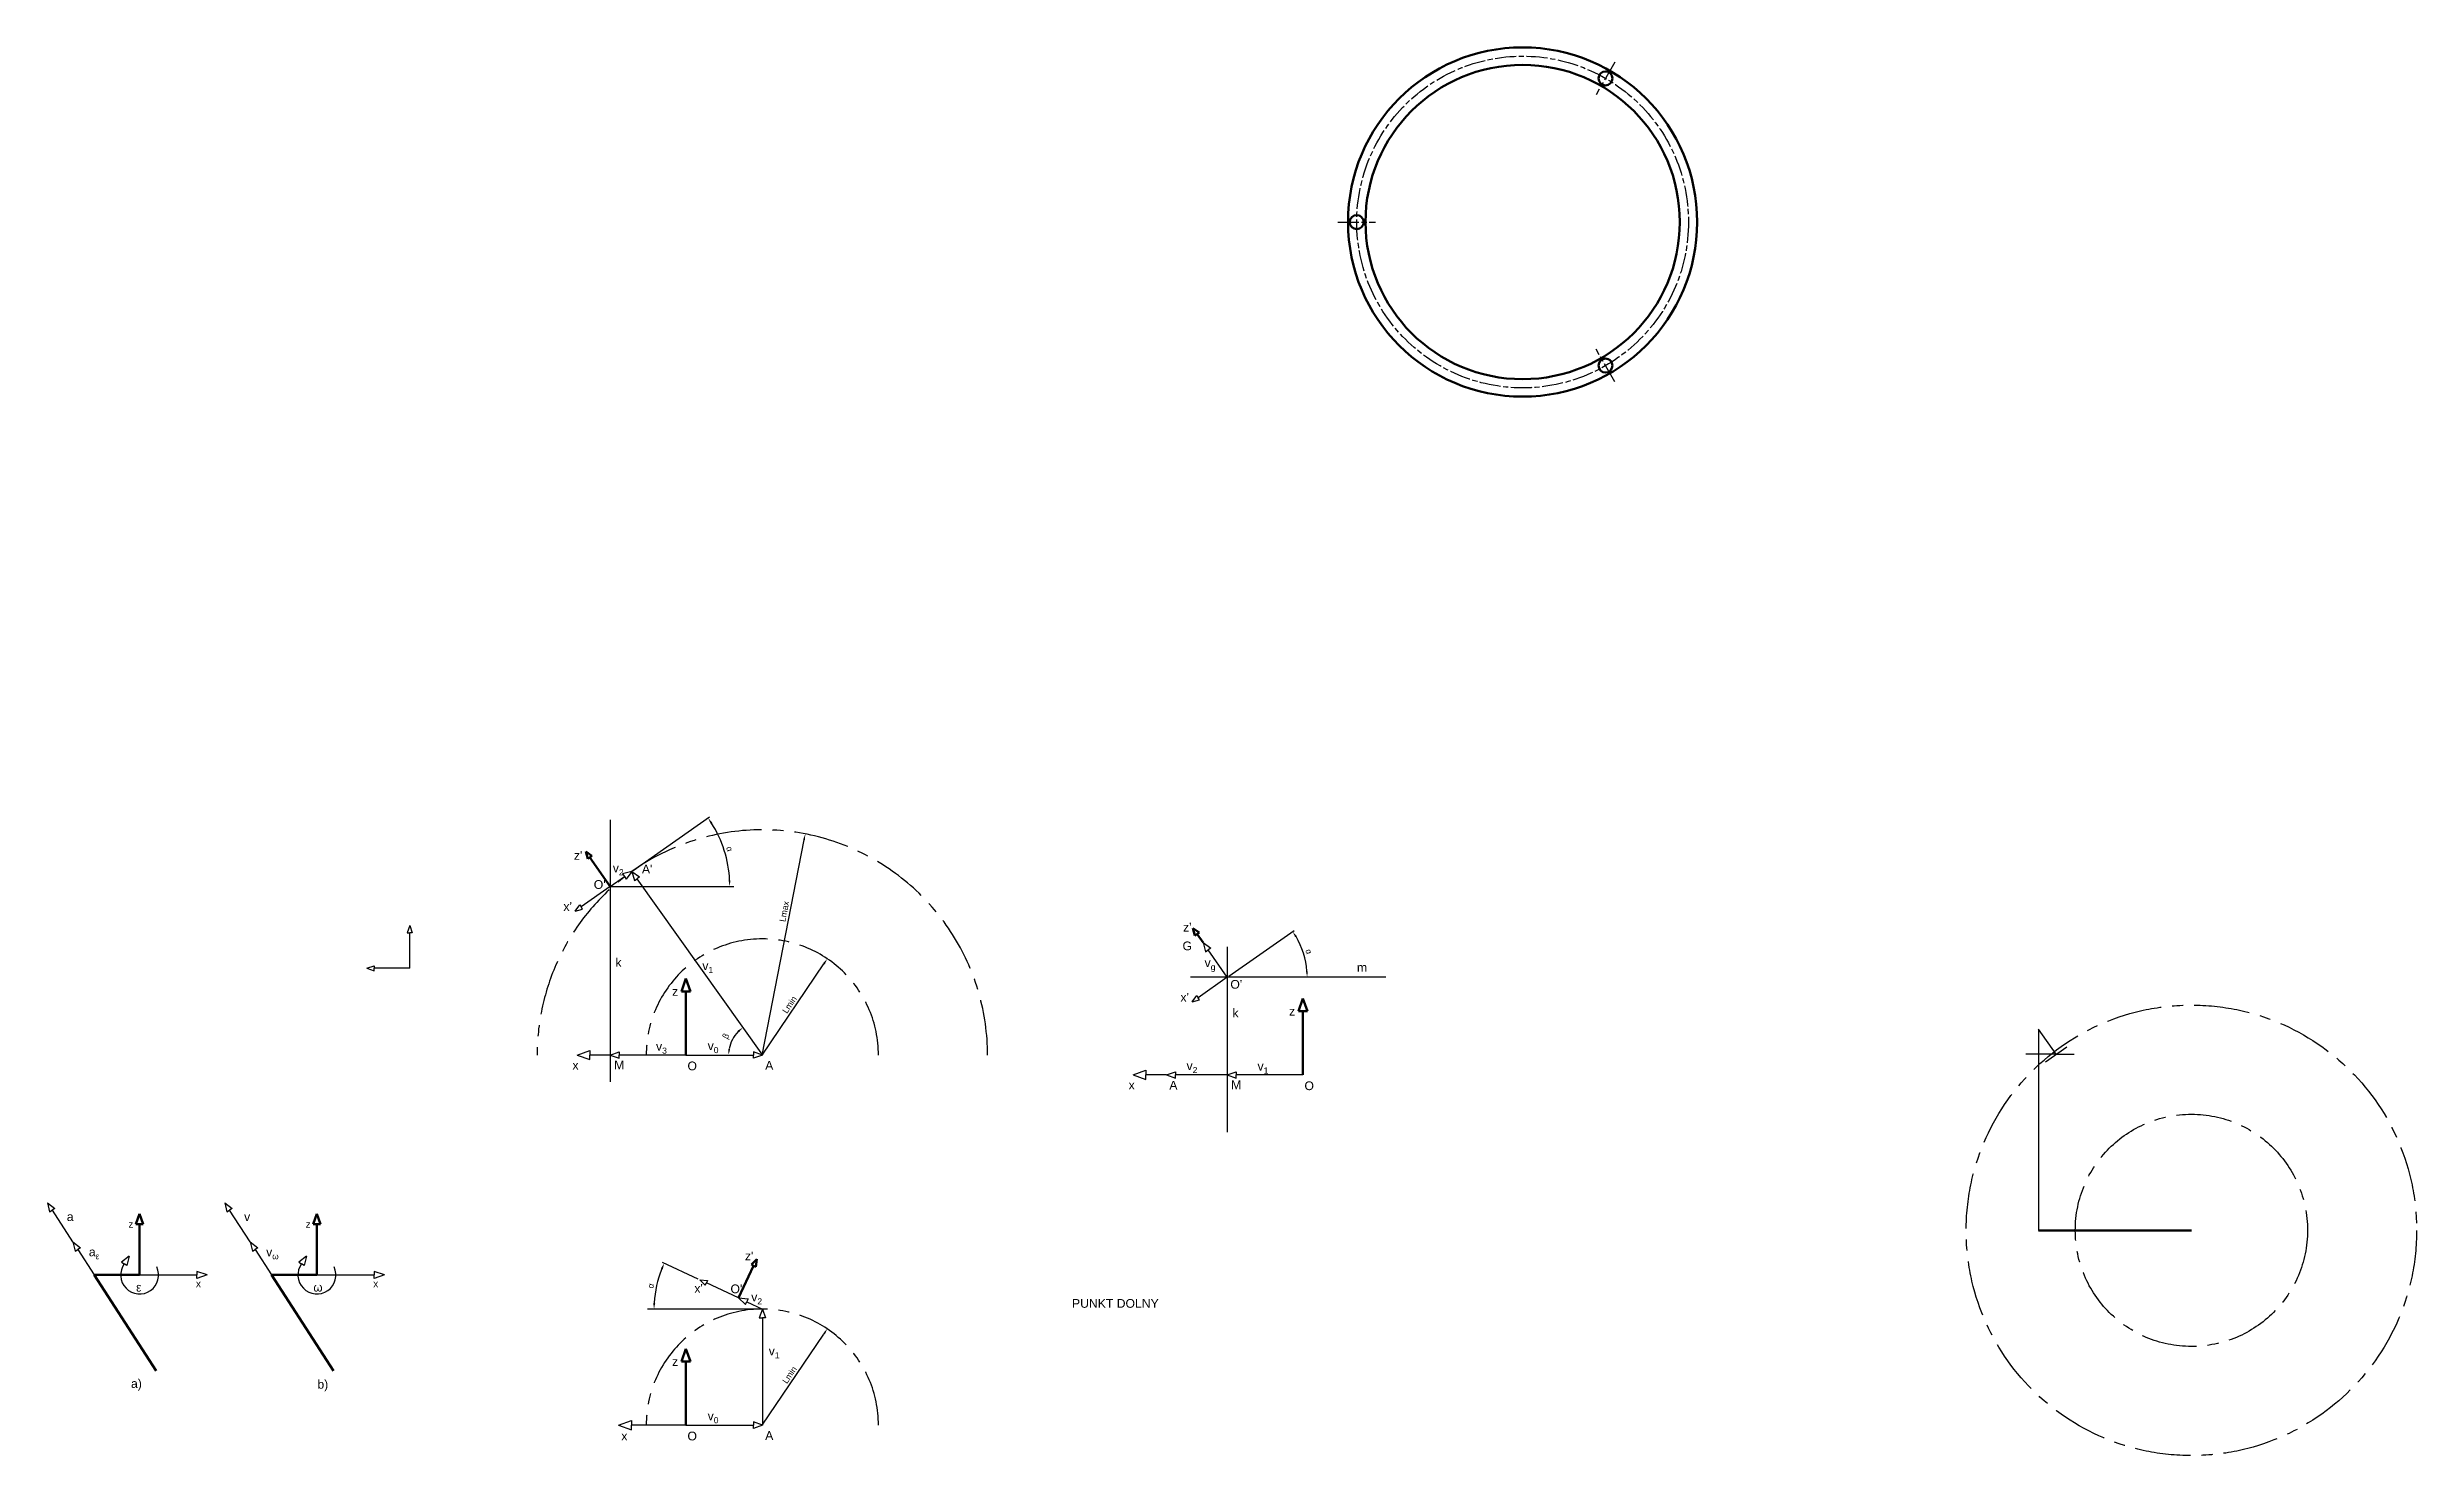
# Model space of a CAD drawing. Header units: millimetres. Extents: x 138 to 34639, y -927 to 6245.
# Drawn here: x 33282 to 34639, y 3506 to 4313 of the extents above; entities that cross this region are included whole.
import ezdxf

# ---------------------------------------------------------------- set-up
doc = ezdxf.new("R2010")
doc.units = ezdxf.units.MM
doc.linetypes.add('AM_ISO08W050', pattern=[18, 12, -1.5, 3, -1.5])
doc.linetypes.add('CENTER', pattern=[50.8, 31.75, -6.35, 6.35, -6.35])
doc.layers.get('0').update_dxf_attribs({"color": 255})
doc.layers.get('Defpoints').update_dxf_attribs({"color": 255})
for name, color, linetype, lineweight in [('AM_0N', 255, 'Continuous', 50), ('AM_6', 2, 'Continuous', 35), ('AM_7N', 4, 'AM_ISO08W050', 25), ('Kontur1', 1, 'Continuous', 25), ('Kontur2', 3, 'Continuous', 25), ('Kontur3', 5, 'Continuous', 50), ('l2', 6, 'CENTER', 25)]:
    doc.layers.add(name, color=color, linetype=linetype, lineweight=lineweight)
doc.layers.add('AM_12', color=7, linetype='Continuous', lineweight=50, plot=False)
doc.layers.add('Color_pomocnicze', color=100, linetype='Continuous')
doc.styles.get("Standard").update_dxf_attribs({"font": 'arial.ttf'})
doc.dimstyles.new('AM_ISO$2', dxfattribs={"dimtxt": 3.5, "dimasz": 3.5, "dimexe": 1, "dimexo": 1, "dimgap": 1.5, "dimtad": 1, "dimdsep": 46, "dimtxsty": 'Standard', "dimcen": 0, "dimclrd": 256, "dimclre": 256, "dimclrt": 2, "dimadec": 0, "dimazin": 2, "dimtp": 0.1, "dimtm": 0.1, "dimtfac": 0.71, "dimtdec": 3, "dimtmove": 0, "dimatfit": 3, "dimfxl": 1, "dimlwd": -1, "dimlwe": -1, "dimarcsym": 1})
doc.dimstyles.new('AM_ISO$4', dxfattribs={"dimtxt": 3.5, "dimasz": 3.5, "dimexe": 1, "dimexo": 1, "dimgap": 1.5, "dimtad": 1, "dimtoh": 1, "dimdsep": 46, "dimtxsty": 'Standard', "dimcen": 0, "dimclrd": 256, "dimclre": 256, "dimclrt": 2, "dimadec": 0, "dimazin": 2, "dimtp": 0.1, "dimtm": 0.1, "dimtfac": 0.71, "dimtdec": 3, "dimtofl": 0, "dimtmove": 0, "dimatfit": 0, "dimfxl": 1, "dimlwd": -1, "dimlwe": -1, "dimarcsym": 1})

msp = doc.modelspace()

# ---------------------------------------------------------------- texts
at = {"layer": 'AM_6', "color": 7, "lineweight": 50}
for s, width, insert, char_height, attachment_point in [("z'", 35.03938308, (33583.8143734, 3852.3162774), 5, 1), ('\\A1;v{\\H0.7x;\\S^ 2;}', 19.156334504, (33606.0838844, 3845.1145049), 5, 1), ("A'", 27.749643046, (33622.756261, 3844.4938587), 5, 1), ("O'", 25.079258828, (33595.1709396, 3835.6362343), 5, 1), ("x'", 13.074345113, (33577.8001071, 3823.0477687), 5, 1), ('G', 15.4193567, (33932.4219389, 3800.4788722), 5, 1), ("z'", 35.03938308, (33932.7216011, 3811.1941677), 5, 1), ('k', 3.986044287, (33607.5936209, 3791.0137431), 5, 1), ('\\A1;v{\\H0.7x;\\S^ 1;}', 19.156334504, (33657.3553755, 3789.1448584), 5, 1), ('\\A1;v{\\H0.7x;\\S^ g;}', 19.156334504, (33945.0637123, 3790.8375342), 5, 1), ('m', 29.166471188, (34032.3178567, 3788.1573343), 5, 1), ('z', 27.7176502, (33640.0032459, 3774.3967676), 5, 1), ("O'", 25.079258828, (33959.8115185, 3778.4687778), 5, 1), ("x'", 13.074345113, (33931.2213384, 3771.0542549), 5, 1), ('k', 3.986044287, (33961.0148522, 3762.1031096), 5, 1), ('z', 27.7176502, (33993.4244772, 3763.0343026), 5, 1), ('M', 2.744713393, (33606.8446611, 3732.2782963), 5, 1), ('\\A1;v{\\H0.7x;\\S^ 3;}', 19.156334504, (33630.851922, 3742.9387361), 5, 1), ('\\A1;v{\\H0.7x;\\S^ 0;}', 19.156334504, (33660.4195471, 3743.2857797), 5, 1), ('x', 17.781144701, (33582.9575832, 3732.1437844), 5, 1), ('O', 10.600481648, (33648.8449124, 3731.7525598), 5, 1), ('A', 39.299434772, (33693.3468192, 3732.0480377), 5, 1), ('x', 17.781144701, (33901.5441567, 3720.7813193), 5, 1), ('A', 39.299434772, (33924.8515702, 3720.6855727), 5, 1), ('\\A1;v{\\H0.7x;\\S^ 2;}', 19.156334504, (33934.7245124, 3731.8433085), 5, 1), ('M', 2.744713393, (33960.2658924, 3720.9158312), 5, 1), ('\\A1;v{\\H0.7x;\\S^ 1;}', 19.156334504, (33975.3826195, 3731.6041675), 5, 1), ('O', 10.600481648, (34002.2661437, 3720.3900947), 5, 1), ('a', 26.518786799, (33293.3187559, 3645.4057449), 5, 1), ('z', 27.7176502, (33328.6497917, 3640.6495095), 4, 1), ('v', 26.518786799, (33394.8730309, 3645.4057449), 5, 1), ('z', 27.7176502, (33430.2040667, 3640.6495095), 4, 1), ('\\A1;a{\\fSymbol|b0|i0|c2|p18;\\H0.7x;\\S^ e;}', 14.732650407, (33305.9578855, 3625.2276736), 5, 1), ('\\A1;v{\\fSymbol|b0|i0|c2|p18;\\H0.7x;\\S^ w;}', 14.732650407, (33407.5121605, 3625.2276736), 5, 1), ("z'", 35.03938308, (33681.7904737, 3622.9581815), 5, 1), ('{\\fSymbol|b0|i0|c2|p18;e}', 36.751974219, (33333.0456826, 3604.9941429), 5, 1), ('x', 17.781144701, (33370.1168263, 3606.5427049), 4, 3), ('{\\fSymbol|b0|i0|c2|p18;w}', 36.751974219, (33434.5999576, 3604.9941429), 5, 1), ('x', 17.781144701, (33471.6711014, 3606.5427049), 4, 3), ("x'", 13.074345113, (33652.8060289, 3604.3139713), 5, 1), ("O'", 25.079258828, (33673.4866654, 3604.0723991), 5, 1), ('\\A1;v{\\H0.7x;\\S^ 2;}', 19.156334504, (33685.3715185, 3599.388349), 5, 1), ('PUNKT DOLNY', 75.622533628, (33869.1130075, 3595.7449387), 5, 1), ('z', 27.7176502, (33640.0032459, 3562.4386803), 5, 1), ('\\A1;v{\\H0.7x;\\S^ 1;}', 19.156334504, (33695.4001884, 3568.5004402), 5, 1), ('a)', 28.296512101, (33330.1029845, 3549.8554419), 5, 1), ('b)', 38.371841949, (33436.8580037, 3549.4269745), 5, 1), ('\\A1;v{\\H0.7x;\\S^ 0;}', 19.156334504, (33660.4195471, 3531.3276924), 5, 1), ('x', 17.781144701, (33610.9425616, 3519.8051746), 5, 1), ('O', 10.600481648, (33648.8449124, 3519.7944725), 5, 1), ('A', 39.299434772, (33693.3468192, 3520.0899504), 5, 1)]:
    msp.add_mtext_dynamic_manual_height_columns(s, width=width, gutter_width=25, heights=[0], dxfattribs=dict(at, insert=insert, char_height=char_height, attachment_point=attachment_point))

# ---------------------------------------------------------------- blocks, each defined once
blk = doc.blocks.new('*D7')
at = {"layer": 'Color_pomocnicze', "linetype": 'ByBlock', "transparency": 16777216}
blk.add_line((33691.7, 3735.5), (33727, 3787.7), dxfattribs=at)
at = {"layer": 'Color_pomocnicze', "transparency": 16777216}
blk.add_solid([(33726.5, 3788), (33727.5, 3787.4), (33728.9, 3790.6)], dxfattribs=at)
at = {"layer": 'Defpoints', "color": 0, "transparency": 16777216}
for p in [(33728.9, 3790.6), (33691.7, 3735.5)]:
    blk.add_point(p, dxfattribs=at)
at = {"layer": 'Color_pomocnicze', "color": 2, "transparency": 16777216, "insert": (33707.3, 3764.3), "char_height": 3.5, "attachment_point": 5, "rotation": 55.9876}
blk.add_mtext('Lmin', dxfattribs=at)
blk = doc.blocks.new('*D8')
at = {"layer": 'Color_pomocnicze', "linetype": 'ByBlock', "transparency": 16777216}
blk.add_line((33691.7, 3735.5), (33715.6, 3858.7), dxfattribs=at)
at = {"layer": 'Color_pomocnicze', "transparency": 16777216}
blk.add_solid([(33715.1, 3858.8), (33716.2, 3858.6), (33716.3, 3862.1)], dxfattribs=at)
at = {"layer": 'Defpoints', "color": 0, "transparency": 16777216}
for p in [(33716.3, 3862.1), (33691.7, 3735.5)]:
    blk.add_point(p, dxfattribs=at)
at = {"layer": 'Color_pomocnicze', "color": 2, "transparency": 16777216, "insert": (33704.3, 3817.7), "char_height": 3.5, "attachment_point": 5, "rotation": 79.0201}
blk.add_mtext('Lmax', dxfattribs=at)
blk = doc.blocks.new('*D9')
at = {"layer": 'Color_pomocnicze', "linetype": 'ByBlock', "transparency": 16777216}
blk.add_line((33691.7, 3523.5), (33727, 3575.7), dxfattribs=at)
at = {"layer": 'Color_pomocnicze', "transparency": 16777216}
blk.add_solid([(33726.5, 3576.1), (33727.5, 3575.4), (33728.9, 3578.6)], dxfattribs=at)
at = {"layer": 'Defpoints', "color": 0, "transparency": 16777216}
for p in [(33728.9, 3578.6), (33691.7, 3523.5)]:
    blk.add_point(p, dxfattribs=at)
at = {"layer": 'Color_pomocnicze', "color": 2, "transparency": 16777216, "insert": (33707.3, 3552.3), "char_height": 3.5, "attachment_point": 5, "rotation": 55.9876}
blk.add_mtext('Lmin', dxfattribs=at)
blk = doc.blocks.new('*D10')
at = {"layer": 'Color_pomocnicze', "linetype": 'ByBlock', "transparency": 16777216}
blk.add_line((33655, 3607.1), (33634.6, 3616.7), dxfattribs=at)
blk.add_arc((33691.7, 3590), 62, 158.233, 176.767, dxfattribs=at)
at = {"layer": 'Color_pomocnicze', "transparency": 16777216}
for points in [[(33633.6, 3613.3), (33634.7, 3612.8), (33635.5, 3616.2)], [(33630.4, 3593.5), (33629.2, 3593.5), (33629.7, 3590)]]:
    blk.add_solid(points, dxfattribs=at)
at = {"layer": 'Defpoints', "color": 0, "transparency": 16777216}
for p in [(33632.3, 3607.8), (33655.9, 3606.7), (33678.1, 3596.4), (33625.9, 3590), (33691.7, 3590)]:
    blk.add_point(p, dxfattribs=at)
at = {"layer": 'Color_pomocnicze', "color": 2, "transparency": 16777216, "insert": (33627.8, 3603.3), "char_height": 3.5, "attachment_point": 5, "rotation": 78.3012}
blk.add_mtext('{\\fSymbol|b0|i0|c2|p18;a}', dxfattribs=at)
blk = doc.blocks.new('*D11')
at = {"layer": 'Color_pomocnicze', "linetype": 'ByBlock', "transparency": 16777216}
blk.add_line((33617.8, 3841.2), (33661.5, 3871.8), dxfattribs=at)
blk.add_arc((33604.7, 3832), 68.4, 2.9335, 32.0665, dxfattribs=at)
at = {"layer": 'Color_pomocnicze', "transparency": 16777216}
for points in [[(33662.1, 3867.9), (33663.1, 3868.6), (33660.7, 3871.2)], [(33673.5, 3835.5), (33672.4, 3835.5), (33673, 3832)]]:
    blk.add_solid(points, dxfattribs=at)
at = {"layer": 'Defpoints', "color": 0, "transparency": 16777216}
for p in [(33671.6, 3845.8), (33604.7, 3832), (33604.7, 3832), (33616.9, 3840.6), (33675.4, 3832)]:
    blk.add_point(p, dxfattribs=at)
at = {"layer": 'Color_pomocnicze', "color": 2, "transparency": 16777216, "insert": (33673, 3853.5), "char_height": 3.5, "attachment_point": 5, "rotation": 287.5}
blk.add_mtext('{\\fSymbol|b0|i0|c2|p18;a}', dxfattribs=at)
blk = doc.blocks.new('*D12')
at = {"layer": 'Color_pomocnicze', "linetype": 'ByBlock', "transparency": 16777216}
blk.add_arc((33691.7, 3735.5), 19.3, 135.8488, 169.5879, dxfattribs=at)
at = {"layer": 'Color_pomocnicze', "transparency": 16777216}
for points in [[(33677.5, 3749.4), (33678.3, 3748.5), (33680.6, 3751.2)], [(33673.3, 3738.9), (33672.2, 3739), (33672.4, 3735.5)]]:
    blk.add_solid(points, dxfattribs=at)
at = {"layer": 'Defpoints', "color": 0, "transparency": 16777216}
for p in [(33619.9, 3836.4), (33676.2, 3746.9), (33648, 3735.5), (33686.6, 3735.5), (33691.7, 3735.5)]:
    blk.add_point(p, dxfattribs=at)
at = {"layer": 'Color_pomocnicze', "color": 2, "transparency": 16777216, "insert": (33671.2, 3746.1), "char_height": 3.5, "attachment_point": 5, "rotation": 62.7183}
blk.add_mtext('{\\fSymbol|b0|i0|c2|p18;b}', dxfattribs=at)
blk = doc.blocks.new('*D13')
at = {"layer": 'Color_pomocnicze', "linetype": 'ByBlock', "transparency": 16777216}
blk.add_line((33958.9, 3780.6), (33996.3, 3806.8), dxfattribs=at)
blk.add_arc((33958.1, 3780), 45.7, 4.3874, 30.6126, dxfattribs=at)
at = {"layer": 'Color_pomocnicze', "transparency": 16777216}
for points in [[(33996.9, 3803), (33997.9, 3803.6), (33995.5, 3806.2)], [(34004.2, 3783.5), (34003.1, 3783.5), (34003.8, 3780)]]:
    blk.add_solid(points, dxfattribs=at)
at = {"layer": 'Defpoints', "color": 0, "transparency": 16777216}
for p in [(34002.8, 3789.2), (33936.9, 3780), (33958.1, 3780), (34048.9, 3780), (33941.4, 3768.3)]:
    blk.add_point(p, dxfattribs=at)
at = {"layer": 'Color_pomocnicze', "color": 2, "transparency": 16777216, "insert": (34004.8, 3794.7), "char_height": 3.5, "attachment_point": 5, "rotation": 287.5}
blk.add_mtext('{\\fSymbol|b0|i0|c2|p18;a}', dxfattribs=at)
blk = doc.blocks.new('*U19')
at = {"layer": 'AM_0N'}
blk.add_circle((0, 0), 4, dxfattribs=at)
at = {"layer": 'AM_7N'}
blk.add_line((-10.8, 0), (10.8, 0), dxfattribs=at)
blk = doc.blocks.new('*U20')
at = {"layer": 'AM_7N', "color": 0, "linetype": 'ByBlock', "lineweight": -2, "transparency": 16777216}
for p, rotation in [((34174.7, 4294.8), 240), ((34174.7, 4130.3), 120)]:
    blk.add_blockref('*U19', p, dxfattribs=dict(at, rotation=rotation))
blk.add_blockref('*U19', (34032.2, 4212.5), dxfattribs=at)

# ---------------------------------------------------------------- dimensions: what is measured, and where the dimension line sits
at = {"layer": 'Color_pomocnicze'}
for base, line1, line2, text, picture, middle in [((33671.6137414, 3845.7995157), ((33604.6591911, 3831.9745131), (33616.9489382, 3840.5798867)), ((33604.6591911, 3831.9745131), (33675.3705931, 3831.9745131)), '{\\fSymbol|b0|i0|c2|p18;a}', '*D11', (33673.000015, 3853.5222921)), ((33676.2045015, 3746.921838), ((33647.9828098, 3735.4836036), (33686.5990153, 3735.4836036)), ((33619.9149141, 3836.4043732), (33691.7328098, 3735.4836036)), '{\\fSymbol|b0|i0|c2|p18;b}', '*D12', (33671.1684623, 3746.0893239)), ((34002.8456178, 3789.2350531), ((33958.0722186, 3779.9900898), (33941.3672802, 3768.293166)), ((34048.8635272, 3779.9900898), (33936.9269279, 3779.9900898)), '{\\fSymbol|b0|i0|c2|p18;a}', '*D13', (34004.8122437, 3794.7271631))]:
    dim = msp.add_angular_dim_2l(base=base, line1=line1, line2=line2, text=text, dimstyle='AM_ISO$2', override={"dimdec": 6, "dimpost": ''}, dxfattribs=at)
    dim.commit()
    dim.dimension.update_dxf_attribs({"geometry": picture, "text_midpoint": middle})
for center, mpoint, text, picture, middle in [((33691.7328098, 3735.4836036), (33716.3028174, 3862.1221235), 'Lmax', '*D8', (33707.5663006, 3817.0924444)), ((33691.7328098, 3735.4836036), (33728.9310987, 3790.6065326), 'Lmin', '*D7', (33709.9529573, 3762.4834449)), ((33691.7328098, 3523.5255163), (33728.9310987, 3578.6484453), 'Lmin', '*D9', (33709.9529573, 3550.5253576))]:
    dim = msp.add_radius_dim(center=center, mpoint=mpoint, text=text, dimstyle='AM_ISO$4', override={"dimdec": 6}, dxfattribs=at)
    dim.commit()
    dim.dimension.update_dxf_attribs({"geometry": picture, "text_midpoint": middle, "dimtype": 164})
dim = msp.add_angular_dim_2l(base=(33632.3028054, 3607.817696), line1=((33678.138193, 3596.3647902), (33655.9336522, 3606.7189376)), line2=((33691.7328098, 3590.0255163), (33625.8617186, 3590.0255296)), text='{\\fSymbol|b0|i0|c2|p18;a}', dimstyle='AM_ISO$2', override={"dimdec": 6}, dxfattribs=at)
dim.commit()
dim.dimension.update_dxf_attribs({"geometry": '*D10', "text_midpoint": (33630.9853014, 3602.6043602), "dimtype": 162})

# ---------------------------------------------------------------- linework, layer by layer
for p, q in [((33604.6591911, 3831.9745131), (33612.740595, 3837.633173)), ((33616.938268, 3840.5872501), (33611.6625825, 3839.222345)), ((33611.6625825, 3839.222345), (33612.6871928, 3837.7090205)), ((33612.6871928, 3837.7090205), (33613.7324271, 3836.2237675)), ((33616.938268, 3840.5872501), (33613.711803, 3836.1956961)), ((33616.938268, 3840.5872501), (33621.4233542, 3837.4921208)), ((33616.938268, 3840.5872501), (33618.4586559, 3835.3542544)), ((33618.4586559, 3835.3542544), (33619.941005, 3836.4231876)), ((33619.9149141, 3836.4043732), (33691.7328098, 3735.4836036)), ((33621.4233542, 3837.4921208), (33619.941005, 3836.4231876)), ((33944.1728507, 3799.8404444), (33948.6145241, 3796.6833317)), ((33944.1728507, 3799.8404444), (33945.6204244, 3794.5868405)), ((33945.6204244, 3794.5868405), (33947.1174743, 3795.6350861)), ((33948.6145241, 3796.6833317), (33947.1174743, 3795.6350861)), ((33958.0722186, 3779.9900898), (33947.1174743, 3795.6350861)), ((34432.8503424, 3735.8861711), (34422.8127547, 3750.2213319)), ((34422.8127547, 3750.2213319), (34422.8127547, 3635.0843479)), ((33604.6509873, 3735.4836036), (33609.7847819, 3737.311164)), ((33604.6509873, 3735.4836036), (33609.7847819, 3733.6560432)), ((33609.7847819, 3737.311164), (33609.7847819, 3735.4836036)), ((33647.9828098, 3735.4836036), (33609.7847819, 3735.4836036)), ((33609.7847819, 3733.6560432), (33609.7847819, 3735.4836036)), ((33647.9828098, 3735.4836036), (33686.5990153, 3735.4836036)), ((33691.7328098, 3735.4836036), (33686.5990153, 3737.311164)), ((33686.5990153, 3737.311164), (33686.5990153, 3735.4836036)), ((33691.7328098, 3735.4836036), (33686.5990153, 3733.6560432)), ((33686.5990153, 3733.6560432), (33686.5990153, 3735.4836036)), ((34432.8503424, 3735.8861711), (34415.4366596, 3735.8861711)), ((34426.706702, 3731.5843479), (34438.9939827, 3740.1879944)), ((34432.8503424, 3735.8861711), (34443.132481, 3735.8861711)), ((33923.2375608, 3724.1211385), (33928.3713554, 3725.948699)), ((33923.2375608, 3724.1211385), (33928.3713554, 3722.2935781)), ((33928.3713554, 3725.948699), (33928.3713554, 3724.1211385)), ((33958.0722186, 3724.1211385), (33928.3713554, 3724.1211385)), ((33928.3713554, 3722.2935781), (33928.3713554, 3724.1211385)), ((33958.0722186, 3724.1211385), (33963.2060132, 3725.948699)), ((33958.0722186, 3724.1211385), (33963.2060132, 3722.2935781)), ((33963.2060132, 3725.948699), (33963.2060132, 3724.1211385)), ((34001.4040411, 3724.1211385), (33963.2060132, 3724.1211385)), ((33963.2060132, 3722.2935781), (33963.2060132, 3724.1211385)), ((33678.138193, 3596.3647902), (33683.5707423, 3595.9367342)), ((33678.138193, 3596.3647902), (33682.0782261, 3592.6002235)), ((33682.0782261, 3592.6002235), (33682.8244842, 3594.2684788)), ((33682.7915646, 3594.1948874), (33691.7328098, 3590.0255163)), ((33683.5707423, 3595.9367342), (33682.8244842, 3594.2684788)), ((33691.7328098, 3590.0255163), (33689.9052494, 3584.8917217)), ((33689.9052494, 3584.8917217), (33691.7328098, 3584.8917217)), ((33691.7328098, 3590.0255163), (33693.5603702, 3584.8917217)), ((33691.7328098, 3584.8917217), (33691.7328098, 3523.5255163)), ((33693.5603702, 3584.8917217), (33691.7328098, 3584.8917217)), ((33647.9828098, 3523.5255163), (33686.5990153, 3523.5255163)), ((33691.7328098, 3523.5255163), (33686.5990153, 3525.3530767)), ((33686.5990153, 3525.3530767), (33686.5990153, 3523.5255163)), ((33691.7328098, 3523.5255163), (33686.5990153, 3521.6979558)), ((33686.5990153, 3521.6979558), (33686.5990153, 3523.5255163))]:
    msp.add_line(p, q)
at = {"layer": 'AM_0N'}
for p, q in [((33309.0717366, 3609.5189783), (33335.0334428, 3609.5189783)), ((33309.0717366, 3609.5189783), (33344.5047766, 3554.602002)), ((33410.6260116, 3609.5189783), (33436.5877178, 3609.5189783)), ((33410.6260116, 3609.5189783), (33446.0590517, 3554.602002))]:
    msp.add_line(p, q, dxfattribs=at)
for radius in [100, 90]:
    msp.add_circle((34127.2312091, 4212.5306864), radius, dxfattribs=at)
at = {"layer": 'AM_12'}
msp.add_line((34422.8127547, 3635.0843479), (34510.3127547, 3635.0843479), dxfattribs=at)
at = {"layer": 'AM_7N'}
msp.add_circle((34127.2312091, 4212.5306864), 95, dxfattribs=at)
at = {"layer": 'Color_pomocnicze'}
for p, q in [((33604.6509873, 3870.193481), (33604.6509873, 3720.2061109)), ((33604.6591911, 3831.9745131), (33675.3705931, 3831.9745131)), ((33958.0722186, 3797.4785175), (33958.0722186, 3691.2954774)), ((34048.8635272, 3779.9900898), (33936.9269279, 3779.9900898)), ((33282.1984875, 3650.924963), (33286.5500701, 3647.6447873)), ((33282.1984875, 3650.924963), (33283.4984731, 3645.6329066)), ((33383.7527626, 3650.924963), (33388.1043451, 3647.6447873)), ((33383.7527626, 3650.924963), (33385.0527481, 3645.6329066)), ((33283.4984731, 3645.6329066), (33285.0242716, 3646.638847)), ((33286.5500701, 3647.6447873), (33285.0242716, 3646.638847)), ((33296.8081716, 3628.4325265), (33285.0453287, 3646.6635268)), ((33385.0527481, 3645.6329066), (33386.5785466, 3646.638847)), ((33388.1043451, 3647.6447873), (33386.5785466, 3646.638847)), ((33398.3624466, 3628.4325265), (33386.5996038, 3646.6635268)), ((33296.8081716, 3628.4325265), (33301.1597542, 3625.1523509)), ((33296.8081716, 3628.4325265), (33298.1081571, 3623.1404701)), ((33298.1081571, 3623.1404701), (33299.6339557, 3624.1464105)), ((33299.6337893, 3624.1466684), (33309.0717366, 3609.5189783)), ((33301.1597542, 3625.1523509), (33299.6339557, 3624.1464105)), ((33398.3624466, 3628.4325265), (33402.7140292, 3625.1523509)), ((33398.3624466, 3628.4325265), (33399.6624322, 3623.1404701)), ((33399.6624322, 3623.1404701), (33401.1882307, 3624.1464105)), ((33401.1880643, 3624.1466684), (33410.6260116, 3609.5189783)), ((33402.7140292, 3625.1523509), (33401.1882307, 3624.1464105)), ((33329.0893203, 3620.2307382), (33324.7406773, 3616.9466665)), ((33324.7406773, 3616.9466665), (33326.2673761, 3615.9420931)), ((33327.794075, 3614.9375197), (33326.2673761, 3615.9420931)), ((33329.0893203, 3620.2307382), (33327.794075, 3614.9375197)), ((33430.6435953, 3620.2307382), (33426.2949523, 3616.9466665)), ((33426.2949523, 3616.9466665), (33427.8216511, 3615.9420931)), ((33429.34835, 3614.9375197), (33427.8216511, 3615.9420931)), ((33430.6435953, 3620.2307382), (33429.34835, 3614.9375197)), ((33691.7328098, 3590.0255163), (33625.8617186, 3590.0255296))]:
    msp.add_line(p, q, dxfattribs=at)
for centre in [(33335.0334428, 3609.5189783), (33436.5877178, 3609.5189783)]:
    msp.add_arc(centre, 10.8673975, 143.7688407475, 25.4056267029, dxfattribs=at)
at = {"layer": 'Kontur1'}
for p, q in [((33604.6509873, 3831.9836036), (33587.9460489, 3820.2866798)), ((33584.5817623, 3817.9309809), (33587.1074524, 3821.4843196)), ((33584.5817623, 3817.9309809), (33588.7846454, 3819.0890399)), ((33587.1074524, 3821.4843196), (33587.9460489, 3820.2866798)), ((33588.7846454, 3819.0890399), (33587.9460489, 3820.2866798)), ((33465.2309755, 3785.1458099), (33469.3380112, 3786.6078582)), ((33469.3380112, 3786.6078582), (33469.3380112, 3785.1458099)), ((33465.2309755, 3785.1458099), (33469.3380112, 3783.6837615)), ((33489.7309755, 3785.1458099), (33469.3380112, 3785.1458099)), ((33469.3380112, 3783.6837615), (33469.3380112, 3785.1458099)), ((33958.0722186, 3779.9900898), (33941.3672802, 3768.293166)), ((33938.0029936, 3765.9374671), (33940.5286837, 3769.4908059)), ((33938.0029936, 3765.9374671), (33942.2058767, 3767.0955261)), ((33940.5286837, 3769.4908059), (33941.3672802, 3768.293166)), ((33942.2058767, 3767.0955261), (33941.3672802, 3768.293166)), ((33585.5685943, 3735.4836036), (33592.9025865, 3738.0944042)), ((33585.5685943, 3735.4836036), (33592.9025865, 3732.872803)), ((33592.9025865, 3738.0944042), (33592.9025865, 3735.4836036)), ((33604.6509873, 3735.4836036), (33592.9025865, 3735.4836036)), ((33592.9025865, 3732.872803), (33592.9025865, 3735.4836036)), ((33904.1551678, 3724.1211385), (33911.48916, 3726.7319391)), ((33904.1551678, 3724.1211385), (33911.48916, 3721.5103379)), ((33911.48916, 3726.7319391), (33911.48916, 3724.1211385)), ((33923.2375608, 3724.1211385), (33911.48916, 3724.1211385)), ((33911.48916, 3721.5103379), (33911.48916, 3724.1211385)), ((33373.6605521, 3609.5189783), (33367.7933583, 3611.6076188)), ((33367.7933583, 3611.6076188), (33367.7933583, 3609.5189783)), ((33475.2148271, 3609.5189783), (33469.3476334, 3611.6076188)), ((33469.3476334, 3611.6076188), (33469.3476334, 3609.5189783)), ((33335.0334428, 3609.5189783), (33367.7933583, 3609.5189783)), ((33373.6605521, 3609.5189783), (33367.7933583, 3607.4303378)), ((33367.7933583, 3607.4303378), (33367.7933583, 3609.5189783)), ((33436.5877178, 3609.5189783), (33469.3476334, 3609.5189783)), ((33475.2148271, 3609.5189783), (33469.3476334, 3607.4303378)), ((33469.3476334, 3607.4303378), (33469.3476334, 3609.5189783)), ((33655.9336522, 3606.7189376), (33660.2737789, 3606.3082952)), ((33655.9336522, 3606.7189376), (33659.0380023, 3603.6581636)), ((33659.0380023, 3603.6581636), (33659.6558906, 3604.9832294)), ((33660.2737789, 3606.3082952), (33659.6558906, 3604.9832294)), ((33678.138193, 3596.3647902), (33659.6558906, 3604.9832294)), ((33609.3811054, 3523.5255163), (33616.7150975, 3526.1363169)), ((33609.3811054, 3523.5255163), (33616.7150975, 3520.9147157)), ((33616.7150975, 3526.1363169), (33616.7150975, 3523.5255163)), ((33647.9828098, 3523.5255163), (33616.7150975, 3523.5255163)), ((33616.7150975, 3520.9147157), (33616.7150975, 3523.5255163))]:
    msp.add_line(p, q, dxfattribs=at)
at = {"layer": 'Kontur2'}
for p, q in [((33489.7309755, 3809.6458099), (33488.2689272, 3805.5387743)), ((33488.2689272, 3805.5387743), (33489.7309755, 3805.5387743)), ((33489.7309755, 3809.6458099), (33491.1930239, 3805.5387743)), ((33489.7309755, 3785.1458099), (33489.7309755, 3805.5387743)), ((33491.1930239, 3805.5387743), (33489.7309755, 3805.5387743))]:
    msp.add_line(p, q, dxfattribs=at)
at = {"layer": 'Kontur3'}
for p, q in [((33590.5983646, 3852.0528287), (33594.1517034, 3849.5271385)), ((33590.5983646, 3852.0528287), (33591.7564236, 3847.8499456)), ((33591.7564236, 3847.8499456), (33592.9540635, 3848.688542)), ((33594.1517034, 3849.5271385), (33592.9540635, 3848.688542)), ((33604.6509873, 3831.9836036), (33592.9540635, 3848.688542)), ((33938.3555451, 3808.1484178), (33941.9088839, 3805.6227277)), ((33938.3555451, 3808.1484178), (33939.5136041, 3803.9455347)), ((33939.5136041, 3803.9455347), (33940.711244, 3804.7841312)), ((33941.9088839, 3805.6227277), (33940.711244, 3804.7841312)), ((33944.1728507, 3799.8404444), (33940.711244, 3804.7841312)), ((33647.9828098, 3779.2336036), (33645.3720092, 3771.8996114)), ((33647.9828098, 3779.2336036), (33650.5936104, 3771.8996114)), ((33645.3720092, 3771.8996114), (33647.9828098, 3771.8996114)), ((33647.9828098, 3735.4836036), (33647.9828098, 3771.8996114)), ((33650.5936104, 3771.8996114), (33647.9828098, 3771.8996114)), ((34001.4040411, 3767.8711385), (33998.7932405, 3760.5371463)), ((33998.7932405, 3760.5371463), (34001.4040411, 3760.5371463)), ((34001.4040411, 3767.8711385), (34004.0148417, 3760.5371463)), ((34001.4040411, 3724.1211385), (34001.4040411, 3760.5371463)), ((34004.0148417, 3760.5371463), (34001.4040411, 3760.5371463)), ((33335.0334428, 3644.5189783), (33332.9448023, 3638.6517845)), ((33332.9448023, 3638.6517845), (33335.0334428, 3638.6517845)), ((33335.0334428, 3644.5189783), (33337.1220833, 3638.6517845)), ((33335.0334428, 3609.5189783), (33335.0334428, 3638.6517845)), ((33337.1220833, 3638.6517845), (33335.0334428, 3638.6517845)), ((33436.5877178, 3644.5189783), (33434.4990773, 3638.6517845)), ((33434.4990773, 3638.6517845), (33436.5877178, 3638.6517845)), ((33436.5877178, 3644.5189783), (33438.6763583, 3638.6517845)), ((33436.5877178, 3609.5189783), (33436.5877178, 3638.6517845)), ((33438.6763583, 3638.6517845), (33436.5877178, 3638.6517845)), ((33678.138193, 3596.3647902), (33686.7566321, 3614.8470926)), ((33688.4923404, 3618.569331), (33685.4315663, 3615.4649809)), ((33685.4315663, 3615.4649809), (33686.7566321, 3614.8470926)), ((33688.0816979, 3614.2292043), (33686.7566321, 3614.8470926)), ((33688.4923404, 3618.569331), (33688.0816979, 3614.2292043)), ((33647.9828098, 3567.2755163), (33645.3720092, 3559.9415241)), ((33645.3720092, 3559.9415241), (33647.9828098, 3559.9415241)), ((33647.9828098, 3567.2755163), (33650.5936104, 3559.9415241)), ((33647.9828098, 3523.5255163), (33647.9828098, 3559.9415241)), ((33650.5936104, 3559.9415241), (33647.9828098, 3559.9415241))]:
    msp.add_line(p, q, dxfattribs=at)
at = {"layer": 'l2'}
for radius in [129, 66.5]:
    msp.add_circle((34510.3127547, 3635.0843479), radius, dxfattribs=at)
for centre, radius, start, end in [((33691.7328098, 3735.4836036), 129, 0, 125.4366632611), ((33691.7328098, 3735.4836036), 129, 132.8832455813, 180), ((33691.7328098, 3735.4836036), 129, 127.7173551035, 129.8210155853), ((33691.7328098, 3735.4836036), 66.5, 0, 180), ((33691.7328098, 3523.5255163), 66.5, 0, 180)]:
    msp.add_arc(centre, radius, start, end, dxfattribs=at)

# ---------------------------------------------------------------- block references
at = {"layer": 'AM_7N'}
msp.add_blockref('*U20', (0, 0), dxfattribs=at)

msp.set_redraw_order([(e.dxf.handle, doc.entitydb.next_handle()) for e in msp.query("TEXT MTEXT ATTDEF DIMENSION ARC_DIMENSION")])  # texts and dimensions are drawn at this point

doc.saveas('drawing.dxf')
